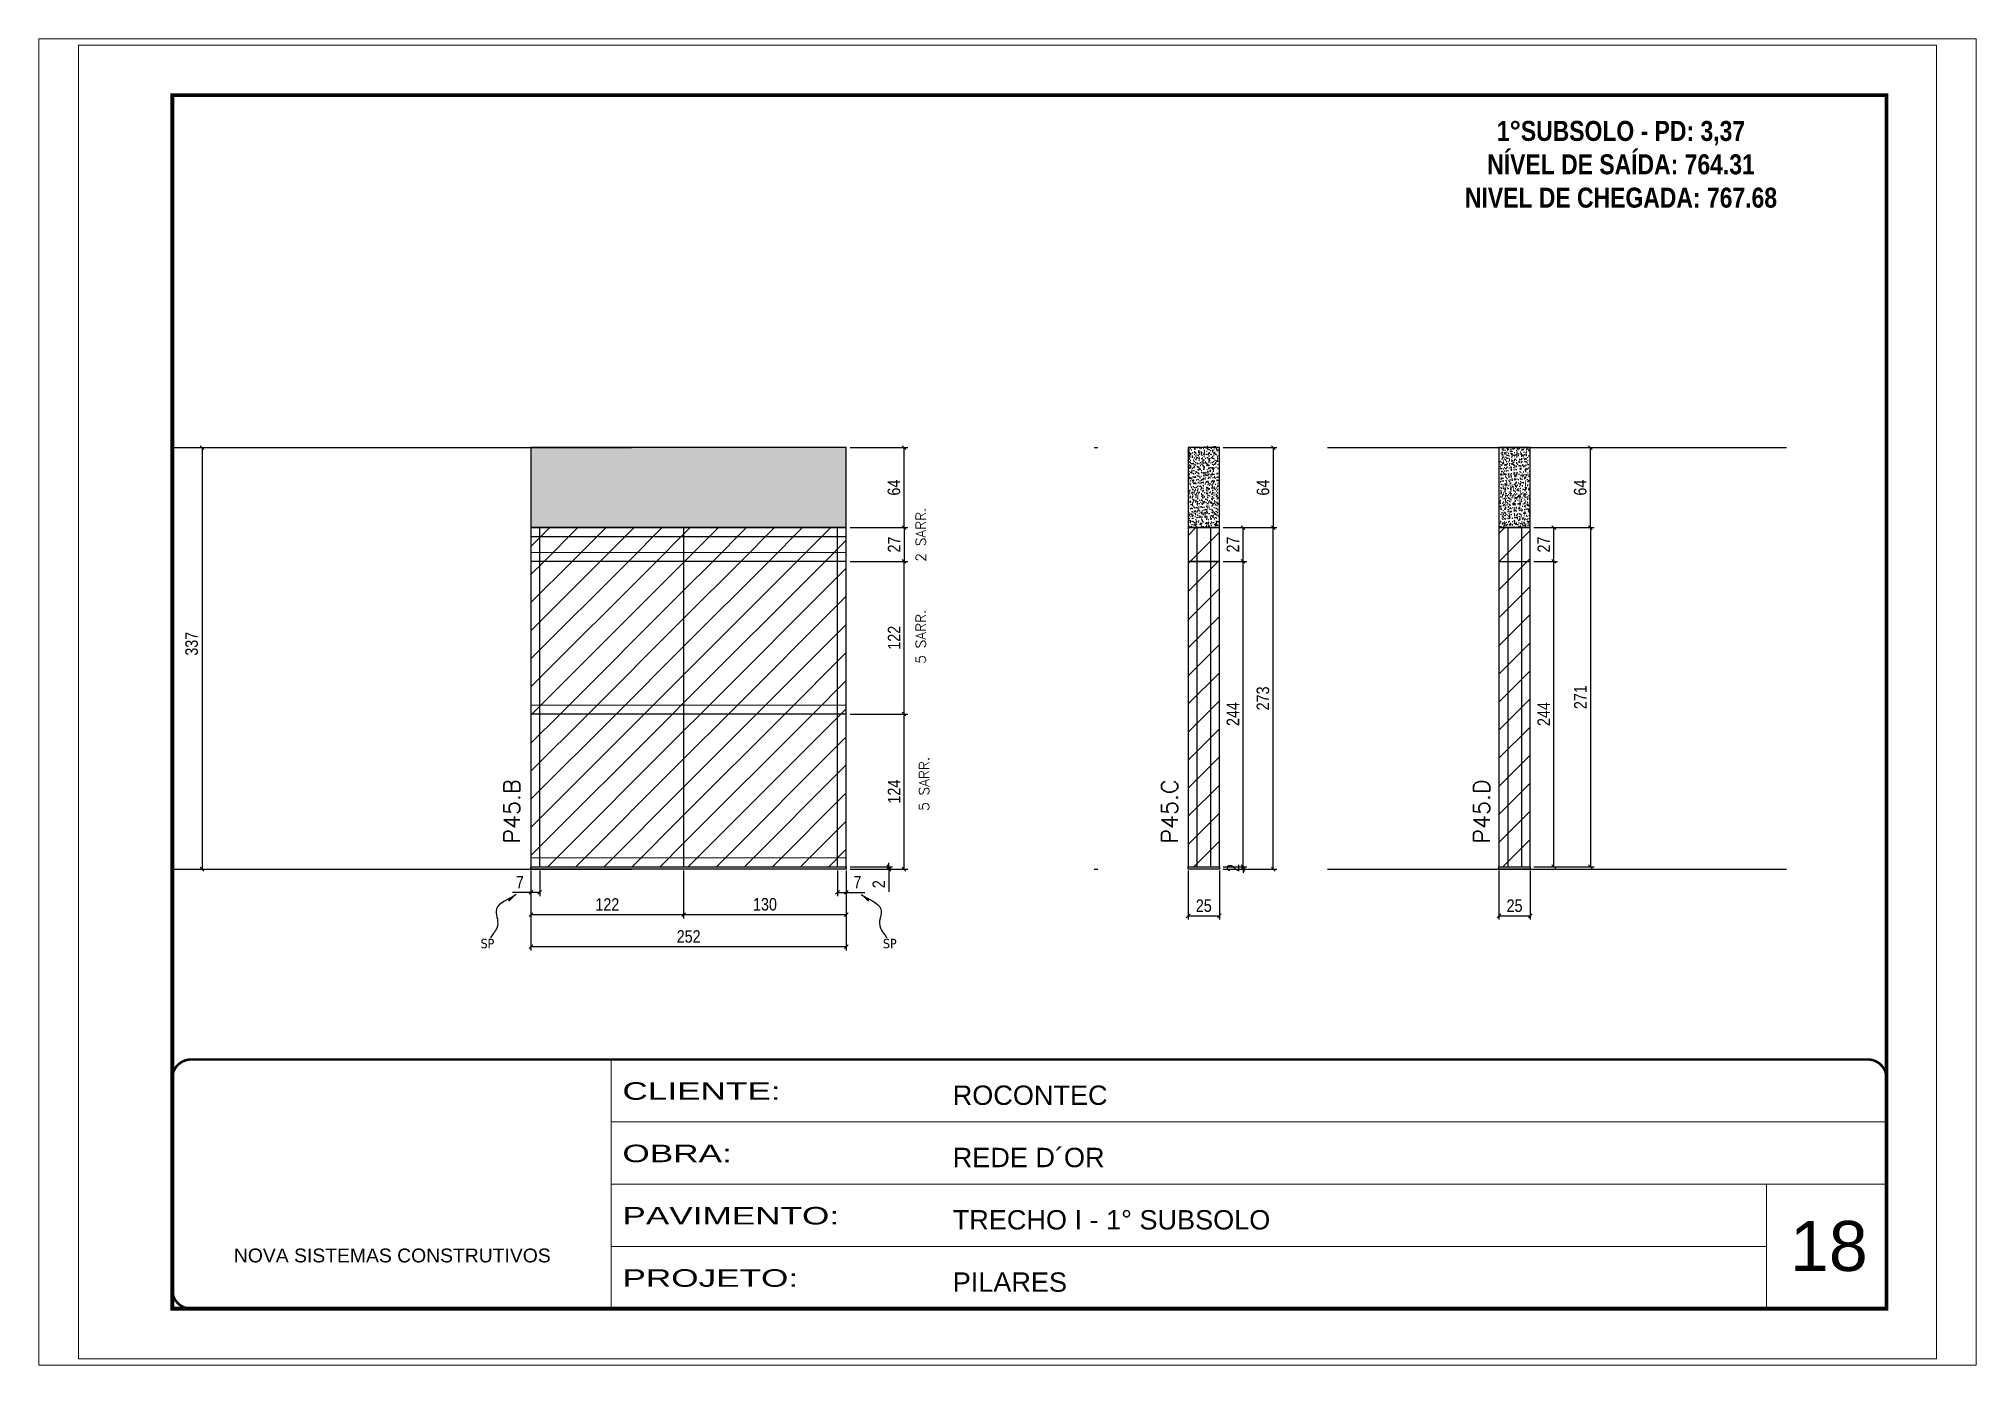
# Paper-space layout '01 (18)' of a CAD drawing. Extents: x -15 to 271, y 0 to 195.
# The model-space entities are those that its viewports show. They can reach past a viewport. Long polylines and large blocks are cut down to what shows.
import ezdxf

# ---------------------------------------------------------------- set-up
doc = ezdxf.new("R2010")
doc.units = 0
for name, pattern in [('CONTINUO', [0]), ('DASHED', [0.75, 0.5, -0.25]), ('DIVIDE2', [0.625, 0.25, -0.125, 0, -0.125, 0, -0.125]), ('HIDDEN', [0.375, 0.25, -0.125])]:
    doc.linetypes.add(name, pattern=pattern)
for name, color, linetype, lineweight in [('CARIMBO', 255, 'Continuous', 9), ('Folhas', 255, 'Continuous', 9), ('Hachura', 251, 'Continuous', 9), ('Sarr 2.2x7', 40, 'Continuous', 9), ('SARRAFO DE PRESSAO', 251, 'DASHED', 9), ('Texto Seção', 7, 'Continuous', 15)]:
    doc.layers.add(name, color=color, linetype=linetype, lineweight=lineweight)
for name, color, linetype in [('COTA', 241, 'Continuous'), ('cotas', 4, 'Continuous'), ('NOMENCLATURA', 7, 'Continuous'), ('Nível', 160, 'Continuous'), ('Painéis', 200, 'Continuous'), ('SARR_2.2x7', 40, 'Continuous'), ('Sarrafo de Pressão', 42, 'HIDDEN'), ('texto', 7, 'Continuous')]:
    doc.layers.add(name, color=color, linetype=linetype)
doc.styles.add('ARIAL', font='arial.ttf')
doc.styles.add('COTA TECNICA', font='techl___.ttf', dxfattribs={"height": 10})
doc.styles.add('COTA TECNICA-50', font='techl___.ttf', dxfattribs={"height": 10})
doc.styles.add('REGUA-120', font='ROMANS.shx', dxfattribs={"height": 15})
doc.styles.add('ROMANC', font='techb___.ttf', dxfattribs={"height": 2.5})
doc.styles.add('ROMANS', font='romans.shx')
doc.styles.get("Standard").update_dxf_attribs({"font": 'arial.ttf'})
doc.styles.add('Tecnologia', font='')
doc.styles.get('Tecnologia').set_extended_font_data('Forgotten Futurist')
doc.dimstyles.new('COTA PAINEL-50', dxfattribs={"dimtxt": 10, "dimasz": 3, "dimexe": 3, "dimexo": 3, "dimgap": 3, "dimtad": 1, "dimdec": 1, "dimzin": 12, "dimdsep": 46, "dimtxsty": 'COTA TECNICA-50', "dimblk1": 'OBLIQUE', "dimblk2": 'OBLIQUE', "dimsah": 1, "dimcen": 0.9, "dimclrd": 4, "dimclre": 4, "dimclrt": 240, "dimadec": 1, "dimazin": 3, "dimtfac": 1, "dimtdec": 1, "dimtmove": 0, "dimatfit": 3, "dimfxl": 1, "dimtolj": 1, "dimtzin": 12, "dimarcsym": 0})
doc.dimstyles.new('PAINEL', dxfattribs={"dimtxt": 10, "dimasz": 3, "dimexe": 3, "dimexo": 3, "dimgap": 3, "dimtad": 1, "dimdec": 1, "dimzin": 12, "dimdsep": 46, "dimtxsty": 'COTA TECNICA', "dimblk1": 'OBLIQUE', "dimblk2": 'OBLIQUE', "dimsah": 1, "dimcen": 0.9, "dimclrd": 4, "dimclre": 4, "dimclrt": 240, "dimadec": 1, "dimazin": 3, "dimtfac": 1, "dimtdec": 1, "dimtmove": 0, "dimatfit": 3, "dimfxl": 1, "dimtolj": 1, "dimtzin": 12, "dimarcsym": 0})
doc.dimstyles.get("Standard").update_dxf_attribs({"dimtxt": 0.18, "dimasz": 0.18, "dimexe": 0.18, "dimexo": 0.0625, "dimgap": 0.09, "dimtad": 0, "dimtih": 1, "dimtoh": 1, "dimdec": 4, "dimzin": 0, "dimdsep": 46, "dimtxsty": 'Standard', "dimcen": 0.09, "dimadec": 0, "dimazin": 0, "dimtfac": 1, "dimtdec": 4, "dimtofl": 0, "dimtmove": 0, "dimatfit": 3, "dimfxl": 1, "dimtolj": 1, "dimtzin": 0, "dimarcsym": 0})
pattern_1 = [(45, (-126071.967, -22713.47), (-11.2253202, 11.2253202), [])]

psp = doc.layouts.new('01 (18)')

msp = doc.modelspace()

# ---------------------------------------------------------------- texts
at = {"layer": 'CARIMBO', "style": 'ARIAL'}
msp.add_text('18', height=40, dxfattribs=at).set_placement((5915.39, 6952.58))
at = {"layer": 'NOMENCLATURA', "color": 2, "insert": (5780.36, 7898.5), "char_height": 16, "attachment_point": 2, "style": 'ROMANC'}
msp.add_mtext_dynamic_manual_height_columns('\\P1°SUBSOLO - PD: 3,37\\PNÍVEL DE SAÍDA: 764.31\\PNIVEL DE CHEGADA: 767.68', width=300.2766, gutter_width=1, heights=[0], dxfattribs=at)
at = {"layer": 'texto', "color": 0, "char_height": 7.5, "attachment_point": 5}
for insert in [(4874.42, 7214.23), (5195.98, 7214.23)]:
    msp.add_mtext('{\\fTahoma|b0|i0|c0|p34;\\C4;SP}', dxfattribs=dict(at, insert=insert))
at = {"layer": 'Texto Seção', "linetype": 'Continuous', "style": 'ROMANS'}
for s, p in [('2 SARR.', (5224.64, 7519.51)), ('5 SARR.', (5224.64, 7437.94)), ('5 SARR.', (5227.35, 7320.34))]:
    msp.add_text(s, height=8, rotation=90, dxfattribs=at).set_placement(p)
at = {"layer": 'Texto Seção', "char_height": 13, "width": 285.3299, "attachment_point": 7, "rotation": 90, "style": 'REGUA-120'}
for s, insert in [('P45.B', (4900.4, 7294.18)), ('P45.C', (5426.04, 7294.18)), ('P45.D', (5675.48, 7294.18))]:
    msp.add_mtext(s, dxfattribs=dict(at, insert=insert))

# ---------------------------------------------------------------- blocks, each defined once
blk = doc.blocks.new('9999999999')
at = {"color": 30, "linetype": 'CONTINUO'}
for p, q in [((98564.6, 34230.2), (98564.6, 34429.4)), ((98564.6, 34379.6), (99584, 34379.6)), ((98564.6, 34329.8), (99488, 34329.8)), ((99584, 34329.8), (99488, 34329.8)), ((99488, 34329.8), (99488, 34230.2)), ((98564.6, 34280), (99488, 34280))]:
    blk.add_line(p, q, dxfattribs=at)
at = {"color": 30, "linetype": 'CONTINUO', "const_width": 2}
blk.add_lwpolyline([(99584, 34230.2), (99584, 34414.4, 0.414214), (99569, 34429.4), (98229, 34429.4, 0.414214), (98214, 34414.4), (98214, 34245.2, 0.414214), (98229, 34230.2), (99584, 34230.2)], format="xyb", dxfattribs=at)
at = {"layer": 'Folhas'}
blk.add_lwpolyline([(98139, 34190.2), (99624, 34190.2), (99624, 35240.2), (98139, 35240.2)], close=True, dxfattribs=at)
at = {"layer": 'Folhas', "color": 30, "const_width": 3}
blk.add_lwpolyline([(98214, 34230.2), (99584, 34230.2), (99584, 35200.2), (98214, 35200.2)], close=True, dxfattribs=at)
at = {"color": 7, "linetype": 'Continuous', "ltscale": 5, "style": 'ARIAL'}
for s, height, p in [('ROCONTEC', 15.48, (98837.7, 34393.1)), ('REDE D´OR', 15.48, (98837.7, 34343.3)), ('TRECHO I - 1° SUBSOLO', 15.483, (98837.7, 34293.5)), ('NOVA SISTEMAS CONSTRUTIVOS', 11.059, (98263.2, 34267.2)), ('PILARES', 15.48, (98837.7, 34243.7))]:
    blk.add_text(s, height=height, dxfattribs=at).set_placement(p)
at = {"layer": 'Folhas', "color": 7, "style": 'Tecnologia', "width": 1.5}
for s, p in [('CLIENTE:', (98573.7, 34397.2)), ('OBRA:', (98573.7, 34347.3)), ('PAVIMENTO:', (98573.7, 34297.5)), ('PROJETO:', (98573.7, 34247.7))]:
    blk.add_text(s, height=14, dxfattribs=at).set_placement(p)
blk = doc.blocks.new('_Oblique')
at = {"color": 0, "linetype": 'ByBlock', "lineweight": -2}
blk.add_line((-0.5, -0.5), (0.5, 0.5), dxfattribs=at)
blk = doc.blocks.new('*D1898')
at = {"layer": 'COTA', "color": 4, "lineweight": -2, "transparency": 16777216}
for p, q in [((4909.2, 7272.7), (4909.2, 7208.8)), ((5161.2, 7272.7), (5161.2, 7208.8)), ((4909.2, 7211.8), (5161.2, 7211.8))]:
    blk.add_line(p, q, dxfattribs=at)
at = {"layer": 'Defpoints', "color": 0, "transparency": 16777216}
for p in [(4909.2, 7275.7), (5161.2, 7275.7), (5161.2, 7211.8)]:
    blk.add_point(p, dxfattribs=at)
at = {"layer": 'COTA', "color": 4, "lineweight": -2, "transparency": 16777216, "xscale": 3, "yscale": 3, "zscale": 3, "rotation": 180}
blk.add_blockref('_Oblique', (4909.2, 7211.8), dxfattribs=at)
at = {"layer": 'COTA', "color": 4, "lineweight": -2, "transparency": 16777216, "xscale": 3, "yscale": 3, "zscale": 3}
blk.add_blockref('_Oblique', (5161.2, 7211.8), dxfattribs=at)
at = {"layer": 'COTA', "color": 240, "transparency": 16777216, "insert": (5035.2, 7219.9), "char_height": 10, "attachment_point": 5, "style": 'COTA TECNICA'}
blk.add_mtext('\\A1;252', dxfattribs=at)
blk = doc.blocks.new('*D1899')
at = {"layer": 'COTA', "color": 4, "lineweight": -2, "transparency": 16777216}
for p, q in [((5164.2, 7610.7), (5210.4, 7610.7)), ((5207.4, 7546.7), (5207.4, 7610.7)), ((5164.2, 7546.7), (5210.4, 7546.7))]:
    blk.add_line(p, q, dxfattribs=at)
at = {"layer": 'Defpoints', "color": 0, "transparency": 16777216}
for p in [(5161.2, 7610.7), (5207.4, 7610.7), (5161.2, 7546.7)]:
    blk.add_point(p, dxfattribs=at)
at = {"layer": 'COTA', "color": 4, "lineweight": -2, "transparency": 16777216, "xscale": 3, "yscale": 3, "zscale": 3}
for p, rotation in [((5207.4, 7610.7), 90), ((5207.4, 7546.7), 270)]:
    blk.add_blockref('_Oblique', p, dxfattribs=dict(at, rotation=rotation))
at = {"layer": 'COTA', "color": 240, "transparency": 16777216, "insert": (5199.3, 7578.7), "char_height": 10, "attachment_point": 5, "rotation": 90, "style": 'COTA TECNICA'}
blk.add_mtext('\\A1;64', dxfattribs=at)
blk = doc.blocks.new('*D1900')
at = {"layer": 'COTA', "color": 4, "lineweight": -2, "transparency": 16777216}
for p, q in [((5434.4, 7272.7), (5434.4, 7233.4)), ((5459.4, 7272.7), (5459.4, 7233.4)), ((5434.4, 7236.4), (5459.4, 7236.4))]:
    blk.add_line(p, q, dxfattribs=at)
at = {"layer": 'Defpoints', "color": 0, "transparency": 16777216}
for p in [(5434.4, 7275.7), (5459.4, 7275.7), (5459.4, 7236.4)]:
    blk.add_point(p, dxfattribs=at)
at = {"layer": 'COTA', "color": 4, "lineweight": -2, "transparency": 16777216, "xscale": 3, "yscale": 3, "zscale": 3, "rotation": 180}
blk.add_blockref('_Oblique', (5434.4, 7236.4), dxfattribs=at)
at = {"layer": 'COTA', "color": 4, "lineweight": -2, "transparency": 16777216, "xscale": 3, "yscale": 3, "zscale": 3}
blk.add_blockref('_Oblique', (5459.4, 7236.4), dxfattribs=at)
at = {"layer": 'COTA', "color": 240, "transparency": 16777216, "insert": (5446.9, 7244.5), "char_height": 10, "attachment_point": 5, "style": 'COTA TECNICA'}
blk.add_mtext('\\A1;25', dxfattribs=at)
blk = doc.blocks.new('*D1901')
at = {"layer": 'COTA', "color": 4, "lineweight": -2, "transparency": 16777216}
for p, q in [((5682.8, 7272.7), (5682.8, 7233.4)), ((5707.8, 7272.7), (5707.8, 7233.4)), ((5682.8, 7236.4), (5707.8, 7236.4))]:
    blk.add_line(p, q, dxfattribs=at)
at = {"layer": 'Defpoints', "color": 0, "transparency": 16777216}
for p in [(5682.8, 7275.7), (5707.8, 7275.7), (5707.8, 7236.4)]:
    blk.add_point(p, dxfattribs=at)
at = {"layer": 'COTA', "color": 4, "lineweight": -2, "transparency": 16777216, "xscale": 3, "yscale": 3, "zscale": 3, "rotation": 180}
blk.add_blockref('_Oblique', (5682.8, 7236.4), dxfattribs=at)
at = {"layer": 'COTA', "color": 4, "lineweight": -2, "transparency": 16777216, "xscale": 3, "yscale": 3, "zscale": 3}
blk.add_blockref('_Oblique', (5707.8, 7236.4), dxfattribs=at)
at = {"layer": 'COTA', "color": 240, "transparency": 16777216, "insert": (5695.3, 7244.5), "char_height": 10, "attachment_point": 5, "style": 'COTA TECNICA'}
blk.add_mtext('\\A1;25', dxfattribs=at)
blk = doc.blocks.new('*D1902')
at = {"layer": 'COTA', "color": 4, "lineweight": -2, "transparency": 16777216}
for p, q in [((5710.8, 7546.7), (5758.9, 7546.7)), ((5755.9, 7546.7), (5755.9, 7275.7)), ((5710.8, 7275.7), (5758.9, 7275.7))]:
    blk.add_line(p, q, dxfattribs=at)
at = {"layer": 'Defpoints', "color": 0, "transparency": 16777216}
for p in [(5707.8, 7546.7), (5707.8, 7275.7), (5755.9, 7275.7)]:
    blk.add_point(p, dxfattribs=at)
at = {"layer": 'COTA', "color": 4, "lineweight": -2, "transparency": 16777216, "xscale": 3, "yscale": 3, "zscale": 3}
for p, rotation in [((5755.9, 7546.7), 90), ((5755.9, 7275.7), 270)]:
    blk.add_blockref('_Oblique', p, dxfattribs=dict(at, rotation=rotation))
at = {"layer": 'COTA', "color": 240, "transparency": 16777216, "insert": (5747.9, 7411.2), "char_height": 10, "attachment_point": 5, "rotation": 90, "style": 'COTA TECNICA'}
blk.add_mtext('\\A1;271', dxfattribs=at)
blk = doc.blocks.new('*D1903')
at = {"layer": 'COTA', "color": 4, "lineweight": -2, "transparency": 16777216}
for p, q in [((5710.8, 7610.7), (5758.9, 7610.7)), ((5755.9, 7546.7), (5755.9, 7610.7)), ((5710.8, 7546.7), (5758.9, 7546.7))]:
    blk.add_line(p, q, dxfattribs=at)
at = {"layer": 'Defpoints', "color": 0, "transparency": 16777216}
for p in [(5707.8, 7610.7), (5755.9, 7610.7), (5707.8, 7546.7)]:
    blk.add_point(p, dxfattribs=at)
at = {"layer": 'COTA', "color": 4, "lineweight": -2, "transparency": 16777216, "xscale": 3, "yscale": 3, "zscale": 3}
for p, rotation in [((5755.9, 7610.7), 90), ((5755.9, 7546.7), 270)]:
    blk.add_blockref('_Oblique', p, dxfattribs=dict(at, rotation=rotation))
at = {"layer": 'COTA', "color": 240, "transparency": 16777216, "insert": (5747.8, 7578.7), "char_height": 10, "attachment_point": 5, "rotation": 90, "style": 'COTA TECNICA'}
blk.add_mtext('\\A1;64', dxfattribs=at)
blk = doc.blocks.new('*D1904')
at = {"layer": 'COTA', "color": 4, "lineweight": -2, "transparency": 16777216}
for p, q in [((4909.2, 7270.7), (4909.2, 7252.2)), ((4916.2, 7272.7), (4916.2, 7252.2)), ((4909.2, 7255.2), (4894.5, 7255.2)), ((4916.2, 7255.2), (4909.2, 7255.2))]:
    blk.add_line(p, q, dxfattribs=at)
at = {"layer": 'Defpoints', "color": 0, "transparency": 16777216}
for p in [(4909.2, 7273.7), (4916.2, 7275.7), (4909.2, 7255.2)]:
    blk.add_point(p, dxfattribs=at)
at = {"layer": 'COTA', "color": 4, "lineweight": -2, "transparency": 16777216, "xscale": 3, "yscale": 3, "zscale": 3, "rotation": 180}
blk.add_blockref('_Oblique', (4909.2, 7255.2), dxfattribs=at)
at = {"layer": 'COTA', "color": 4, "lineweight": -2, "transparency": 16777216, "xscale": 3, "yscale": 3, "zscale": 3}
blk.add_blockref('_Oblique', (4916.2, 7255.2), dxfattribs=at)
at = {"layer": 'COTA', "color": 240, "transparency": 16777216, "insert": (4900.3, 7263.3), "char_height": 10, "attachment_point": 5, "style": 'COTA TECNICA-50'}
blk.add_mtext('\\A1;7', dxfattribs=at)
blk = doc.blocks.new('*D1905')
at = {"layer": 'COTA', "color": 4, "lineweight": -2, "transparency": 16777216}
for p, q in [((5154.2, 7272.7), (5154.2, 7252.2)), ((5161.2, 7270.7), (5161.2, 7252.2)), ((5154.2, 7255.2), (5161.2, 7255.2)), ((5161.2, 7255.2), (5175.9, 7255.2))]:
    blk.add_line(p, q, dxfattribs=at)
at = {"layer": 'Defpoints', "color": 0, "transparency": 16777216}
for p in [(5154.2, 7275.7), (5161.2, 7273.7), (5161.2, 7255.2)]:
    blk.add_point(p, dxfattribs=at)
at = {"layer": 'COTA', "color": 4, "lineweight": -2, "transparency": 16777216, "xscale": 3, "yscale": 3, "zscale": 3, "rotation": 180}
blk.add_blockref('_Oblique', (5154.2, 7255.2), dxfattribs=at)
at = {"layer": 'COTA', "color": 4, "lineweight": -2, "transparency": 16777216, "xscale": 3, "yscale": 3, "zscale": 3}
blk.add_blockref('_Oblique', (5161.2, 7255.2), dxfattribs=at)
at = {"layer": 'COTA', "color": 240, "transparency": 16777216, "insert": (5170.1, 7263.3), "char_height": 10, "attachment_point": 5, "style": 'COTA TECNICA-50'}
blk.add_mtext('\\A1;7', dxfattribs=at)
blk = doc.blocks.new('*D1906')
at = {"layer": 'COTA', "color": 4, "lineweight": -2, "transparency": 16777216}
for p, q in [((5164.2, 7397.7), (5210.4, 7397.7)), ((5207.4, 7273.7), (5207.4, 7397.7)), ((5164.2, 7273.7), (5210.4, 7273.7))]:
    blk.add_line(p, q, dxfattribs=at)
at = {"layer": 'Defpoints', "color": 0, "transparency": 16777216}
for p in [(5161.2, 7397.7), (5207.4, 7397.7), (5161.2, 7273.7)]:
    blk.add_point(p, dxfattribs=at)
at = {"layer": 'COTA', "color": 4, "lineweight": -2, "transparency": 16777216, "xscale": 3, "yscale": 3, "zscale": 3}
for p, rotation in [((5207.4, 7397.7), 90), ((5207.4, 7273.7), 270)]:
    blk.add_blockref('_Oblique', p, dxfattribs=dict(at, rotation=rotation))
at = {"layer": 'COTA', "color": 240, "transparency": 16777216, "insert": (5199.4, 7335.7), "char_height": 10, "attachment_point": 5, "rotation": 90, "style": 'COTA TECNICA-50'}
blk.add_mtext('\\A1;124', dxfattribs=at)
blk = doc.blocks.new('*D1907')
at = {"layer": 'COTA', "color": 4, "lineweight": -2, "transparency": 16777216}
for p, q in [((5195.2, 7275.7), (5195.2, 7278.7)), ((5164.2, 7275.7), (5198.2, 7275.7)), ((5164.2, 7273.7), (5198.2, 7273.7)), ((5195.2, 7275.7), (5195.2, 7273.7)), ((5195.2, 7273.7), (5195.2, 7255.6))]:
    blk.add_line(p, q, dxfattribs=at)
at = {"layer": 'Defpoints', "color": 0, "transparency": 16777216}
for p in [(5161.2, 7275.7), (5161.2, 7273.7), (5195.2, 7273.7)]:
    blk.add_point(p, dxfattribs=at)
at = {"layer": 'COTA', "color": 4, "lineweight": -2, "transparency": 16777216, "xscale": 3, "yscale": 3, "zscale": 3}
for p, rotation in [((5195.2, 7275.7), 270), ((5195.2, 7273.7), 90)]:
    blk.add_blockref('_Oblique', p, dxfattribs=dict(at, rotation=rotation))
at = {"layer": 'COTA', "color": 240, "transparency": 16777216, "insert": (5187.2, 7261.7), "char_height": 10, "attachment_point": 5, "rotation": 90, "style": 'COTA TECNICA-50'}
blk.add_mtext('\\A1;2', dxfattribs=at)
blk = doc.blocks.new('*D1908')
at = {"layer": 'COTA', "color": 4, "linetype": 'ByBlock', "lineweight": -2, "transparency": 16777216}
for p, q in [((5164.2, 7546.7), (5210.4, 7546.7)), ((5207.4, 7546.7), (5207.4, 7519.7)), ((5164.2, 7519.7), (5210.4, 7519.7))]:
    blk.add_line(p, q, dxfattribs=at)
at = {"layer": 'Defpoints', "color": 0, "linetype": 'ByBlock', "transparency": 16777216}
for p in [(5161.2, 7546.7), (5161.2, 7519.7), (5207.4, 7519.7)]:
    blk.add_point(p, dxfattribs=at)
at = {"layer": 'COTA', "color": 4, "linetype": 'ByBlock', "lineweight": -2, "transparency": 16777216, "xscale": 3, "yscale": 3, "zscale": 3}
for p, rotation in [((5207.4, 7546.7), 90), ((5207.4, 7519.7), 270)]:
    blk.add_blockref('_Oblique', p, dxfattribs=dict(at, rotation=rotation))
at = {"layer": 'COTA', "color": 240, "linetype": 'ByBlock', "transparency": 16777216, "insert": (5199.4, 7533.2), "char_height": 10, "attachment_point": 5, "rotation": 90, "style": 'COTA TECNICA'}
blk.add_mtext('\\A1;27', dxfattribs=at)
blk = doc.blocks.new('*D2274')
at = {"layer": 'COTA', "color": 4, "linetype": 'ByBlock', "lineweight": -2, "transparency": 16777216}
for p, q in [((5164.2, 7519.7), (5210.4, 7519.7)), ((5207.4, 7397.7), (5207.4, 7519.7)), ((5164.2, 7397.7), (5210.4, 7397.7))]:
    blk.add_line(p, q, dxfattribs=at)
at = {"layer": 'Defpoints', "color": 0, "linetype": 'ByBlock', "transparency": 16777216}
for p in [(5161.2, 7519.7), (5207.4, 7519.7), (5161.2, 7397.7)]:
    blk.add_point(p, dxfattribs=at)
at = {"layer": 'COTA', "color": 4, "linetype": 'ByBlock', "lineweight": -2, "transparency": 16777216, "xscale": 3, "yscale": 3, "zscale": 3}
for p, rotation in [((5207.4, 7519.7), 90), ((5207.4, 7397.7), 270)]:
    blk.add_blockref('_Oblique', p, dxfattribs=dict(at, rotation=rotation))
at = {"layer": 'COTA', "color": 240, "linetype": 'ByBlock', "transparency": 16777216, "insert": (5199.4, 7458.7), "char_height": 10, "attachment_point": 5, "rotation": 90, "style": 'COTA TECNICA'}
blk.add_mtext('\\A1;122', dxfattribs=at)
blk = doc.blocks.new('*D1909')
at = {"layer": 'COTA', "color": 4, "lineweight": -2, "transparency": 16777216}
for p, q in [((5462.4, 7546.7), (5505.4, 7546.7)), ((5502.4, 7273.7), (5502.4, 7546.7)), ((5462.4, 7273.7), (5505.4, 7273.7))]:
    blk.add_line(p, q, dxfattribs=at)
at = {"layer": 'Defpoints', "color": 0, "transparency": 16777216}
for p in [(5459.4, 7546.7), (5502.4, 7546.7), (5459.4, 7273.7)]:
    blk.add_point(p, dxfattribs=at)
at = {"layer": 'COTA', "color": 4, "lineweight": -2, "transparency": 16777216, "xscale": 3, "yscale": 3, "zscale": 3}
for p, rotation in [((5502.4, 7546.7), 90), ((5502.4, 7273.7), 270)]:
    blk.add_blockref('_Oblique', p, dxfattribs=dict(at, rotation=rotation))
at = {"layer": 'COTA', "color": 240, "transparency": 16777216, "insert": (5494.2, 7410.2), "char_height": 10, "attachment_point": 5, "rotation": 90, "style": 'COTA TECNICA'}
blk.add_mtext('\\A1;273', dxfattribs=at)
blk = doc.blocks.new('*D1910')
at = {"layer": 'COTA', "color": 4, "lineweight": -2, "transparency": 16777216}
for p, q in [((5478.3, 7275.7), (5478.3, 7278.7)), ((5462.4, 7275.7), (5481.3, 7275.7)), ((5462.4, 7273.7), (5481.3, 7273.7)), ((5478.3, 7273.7), (5478.3, 7275.7)), ((5478.3, 7273.7), (5478.3, 7270.7))]:
    blk.add_line(p, q, dxfattribs=at)
at = {"layer": 'Defpoints', "color": 0, "transparency": 16777216}
for p in [(5459.4, 7275.7), (5459.4, 7273.7), (5478.3, 7275.7)]:
    blk.add_point(p, dxfattribs=at)
at = {"layer": 'COTA', "color": 4, "lineweight": -2, "transparency": 16777216, "xscale": 3, "yscale": 3, "zscale": 3}
for p, rotation in [((5478.3, 7275.7), 270), ((5478.3, 7273.7), 90)]:
    blk.add_blockref('_Oblique', p, dxfattribs=dict(at, rotation=rotation))
at = {"layer": 'COTA', "color": 240, "transparency": 16777216, "insert": (5470.3, 7274.7), "char_height": 10, "attachment_point": 5, "rotation": 90, "style": 'COTA TECNICA-50'}
blk.add_mtext('\\A1;2', dxfattribs=at)
blk = doc.blocks.new('*D2275')
at = {"layer": 'COTA', "color": 4, "linetype": 'ByBlock', "lineweight": -2, "transparency": 16777216}
for p, q in [((5462.4, 7610.7), (5505.4, 7610.7)), ((5502.4, 7610.7), (5502.4, 7546.7)), ((5462.4, 7546.7), (5505.4, 7546.7))]:
    blk.add_line(p, q, dxfattribs=at)
at = {"layer": 'Defpoints', "color": 0, "linetype": 'ByBlock', "transparency": 16777216}
for p in [(5459.4, 7610.7), (5459.4, 7546.7), (5502.4, 7546.7)]:
    blk.add_point(p, dxfattribs=at)
at = {"layer": 'COTA', "color": 4, "linetype": 'ByBlock', "lineweight": -2, "transparency": 16777216, "xscale": 3, "yscale": 3, "zscale": 3}
for p, rotation in [((5502.4, 7610.7), 90), ((5502.4, 7546.7), 270)]:
    blk.add_blockref('_Oblique', p, dxfattribs=dict(at, rotation=rotation))
at = {"layer": 'COTA', "color": 240, "linetype": 'ByBlock', "transparency": 16777216, "insert": (5494.3, 7578.7), "char_height": 10, "attachment_point": 5, "rotation": 90, "style": 'COTA TECNICA'}
blk.add_mtext('\\A1;64', dxfattribs=at)
blk = doc.blocks.new('*D2276')
at = {"layer": 'COTA', "color": 4, "linetype": 'ByBlock', "lineweight": -2, "transparency": 16777216}
for p, q in [((5462.4, 7519.7), (5481.3, 7519.7)), ((5478.3, 7275.7), (5478.3, 7519.7)), ((5462.4, 7275.7), (5481.3, 7275.7))]:
    blk.add_line(p, q, dxfattribs=at)
at = {"layer": 'Defpoints', "color": 0, "linetype": 'ByBlock', "transparency": 16777216}
for p in [(5459.4, 7519.7), (5478.3, 7519.7), (5459.4, 7275.7)]:
    blk.add_point(p, dxfattribs=at)
at = {"layer": 'COTA', "color": 4, "linetype": 'ByBlock', "lineweight": -2, "transparency": 16777216, "xscale": 3, "yscale": 3, "zscale": 3}
for p, rotation in [((5478.3, 7519.7), 90), ((5478.3, 7275.7), 270)]:
    blk.add_blockref('_Oblique', p, dxfattribs=dict(at, rotation=rotation))
at = {"layer": 'COTA', "color": 240, "linetype": 'ByBlock', "transparency": 16777216, "insert": (5470.2, 7397.7), "char_height": 10, "attachment_point": 5, "rotation": 90, "style": 'COTA TECNICA'}
blk.add_mtext('\\A1;244', dxfattribs=at)
blk = doc.blocks.new('*D2277')
at = {"layer": 'COTA', "color": 4, "linetype": 'ByBlock', "lineweight": -2, "transparency": 16777216}
for p, q in [((5462.4, 7546.7), (5481.3, 7546.7)), ((5478.3, 7519.7), (5478.3, 7546.7)), ((5462.4, 7519.7), (5481.3, 7519.7))]:
    blk.add_line(p, q, dxfattribs=at)
at = {"layer": 'Defpoints', "color": 0, "linetype": 'ByBlock', "transparency": 16777216}
for p in [(5459.4, 7546.7), (5478.3, 7546.7), (5459.4, 7519.7)]:
    blk.add_point(p, dxfattribs=at)
at = {"layer": 'COTA', "color": 4, "linetype": 'ByBlock', "lineweight": -2, "transparency": 16777216, "xscale": 3, "yscale": 3, "zscale": 3}
for p, rotation in [((5478.3, 7546.7), 90), ((5478.3, 7519.7), 270)]:
    blk.add_blockref('_Oblique', p, dxfattribs=dict(at, rotation=rotation))
at = {"layer": 'COTA', "color": 240, "linetype": 'ByBlock', "transparency": 16777216, "insert": (5470.2, 7533.2), "char_height": 10, "attachment_point": 5, "rotation": 90, "style": 'COTA TECNICA'}
blk.add_mtext('\\A1;27', dxfattribs=at)
blk = doc.blocks.new('*D2281')
at = {"layer": 'COTA', "color": 4, "linetype": 'ByBlock', "lineweight": -2, "transparency": 16777216}
for p, q in [((4909.2, 7272.7), (4909.2, 7234.4)), ((5031.2, 7272.7), (5031.2, 7234.4)), ((4909.2, 7237.4), (5031.2, 7237.4))]:
    blk.add_line(p, q, dxfattribs=at)
at = {"layer": 'Defpoints', "color": 0, "linetype": 'ByBlock', "transparency": 16777216}
for p in [(4909.2, 7275.7), (5031.2, 7275.7), (5031.2, 7237.4)]:
    blk.add_point(p, dxfattribs=at)
at = {"layer": 'COTA', "color": 4, "linetype": 'ByBlock', "lineweight": -2, "transparency": 16777216, "xscale": 3, "yscale": 3, "zscale": 3, "rotation": 180}
blk.add_blockref('_Oblique', (4909.2, 7237.4), dxfattribs=at)
at = {"layer": 'COTA', "color": 4, "linetype": 'ByBlock', "lineweight": -2, "transparency": 16777216, "xscale": 3, "yscale": 3, "zscale": 3}
blk.add_blockref('_Oblique', (5031.2, 7237.4), dxfattribs=at)
at = {"layer": 'COTA', "color": 240, "linetype": 'ByBlock', "transparency": 16777216, "insert": (4970.2, 7245.5), "char_height": 10, "attachment_point": 5, "style": 'COTA TECNICA'}
blk.add_mtext('\\A1;122', dxfattribs=at)
blk = doc.blocks.new('*D2282')
at = {"layer": 'COTA', "color": 4, "linetype": 'ByBlock', "lineweight": -2, "transparency": 16777216}
for p, q in [((5031.2, 7272.7), (5031.2, 7234.4)), ((5161.2, 7270.7), (5161.2, 7234.4)), ((5031.2, 7237.4), (5161.2, 7237.4))]:
    blk.add_line(p, q, dxfattribs=at)
at = {"layer": 'Defpoints', "color": 0, "linetype": 'ByBlock', "transparency": 16777216}
for p in [(5031.2, 7275.7), (5161.2, 7273.7), (5161.2, 7237.4)]:
    blk.add_point(p, dxfattribs=at)
at = {"layer": 'COTA', "color": 4, "linetype": 'ByBlock', "lineweight": -2, "transparency": 16777216, "xscale": 3, "yscale": 3, "zscale": 3, "rotation": 180}
blk.add_blockref('_Oblique', (5031.2, 7237.4), dxfattribs=at)
at = {"layer": 'COTA', "color": 4, "linetype": 'ByBlock', "lineweight": -2, "transparency": 16777216, "xscale": 3, "yscale": 3, "zscale": 3}
blk.add_blockref('_Oblique', (5161.2, 7237.4), dxfattribs=at)
at = {"layer": 'COTA', "color": 240, "linetype": 'ByBlock', "transparency": 16777216, "insert": (5096.2, 7245.6), "char_height": 10, "attachment_point": 5, "style": 'COTA TECNICA'}
blk.add_mtext('\\A1;130', dxfattribs=at)
blk = doc.blocks.new('*D1911')
at = {"layer": 'COTA', "color": 4, "linetype": 'ByBlock', "lineweight": -2, "transparency": 16777216}
for p, q in [((5710.8, 7519.7), (5729.7, 7519.7)), ((5726.7, 7275.7), (5726.7, 7519.7)), ((5710.8, 7275.7), (5729.7, 7275.7))]:
    blk.add_line(p, q, dxfattribs=at)
at = {"layer": 'Defpoints', "color": 0, "linetype": 'ByBlock', "transparency": 16777216}
for p in [(5707.8, 7519.7), (5726.7, 7519.7), (5707.8, 7275.7)]:
    blk.add_point(p, dxfattribs=at)
at = {"layer": 'COTA', "color": 4, "linetype": 'ByBlock', "lineweight": -2, "transparency": 16777216, "xscale": 3, "yscale": 3, "zscale": 3}
for p, rotation in [((5726.7, 7519.7), 90), ((5726.7, 7275.7), 270)]:
    blk.add_blockref('_Oblique', p, dxfattribs=dict(at, rotation=rotation))
at = {"layer": 'COTA', "color": 240, "linetype": 'ByBlock', "transparency": 16777216, "insert": (5718.6, 7397.7), "char_height": 10, "attachment_point": 5, "rotation": 90, "style": 'COTA TECNICA'}
blk.add_mtext('\\A1;244', dxfattribs=at)
blk = doc.blocks.new('*D1912')
at = {"layer": 'COTA', "color": 4, "linetype": 'ByBlock', "lineweight": -2, "transparency": 16777216}
for p, q in [((5710.8, 7546.7), (5729.7, 7546.7)), ((5726.7, 7519.7), (5726.7, 7546.7)), ((5710.8, 7519.7), (5729.7, 7519.7))]:
    blk.add_line(p, q, dxfattribs=at)
at = {"layer": 'Defpoints', "color": 0, "linetype": 'ByBlock', "transparency": 16777216}
for p in [(5707.8, 7546.7), (5726.7, 7546.7), (5707.8, 7519.7)]:
    blk.add_point(p, dxfattribs=at)
at = {"layer": 'COTA', "color": 4, "linetype": 'ByBlock', "lineweight": -2, "transparency": 16777216, "xscale": 3, "yscale": 3, "zscale": 3}
for p, rotation in [((5726.7, 7546.7), 90), ((5726.7, 7519.7), 270)]:
    blk.add_blockref('_Oblique', p, dxfattribs=dict(at, rotation=rotation))
at = {"layer": 'COTA', "color": 240, "linetype": 'ByBlock', "transparency": 16777216, "insert": (5718.6, 7533.2), "char_height": 10, "attachment_point": 5, "rotation": 90, "style": 'COTA TECNICA'}
blk.add_mtext('\\A1;27', dxfattribs=at)
blk = doc.blocks.new('*D1571')
at = {"layer": 'cotas', "color": 4, "linetype": 'ByBlock', "lineweight": -2, "transparency": 16777216}
for p, q in [((4625.5, 7610.7), (4649.3, 7610.7)), ((4646.3, 7610.7), (4646.3, 7273.7)), ((4625.5, 7273.7), (4649.3, 7273.7))]:
    blk.add_line(p, q, dxfattribs=at)
at = {"layer": 'Defpoints', "color": 0, "linetype": 'ByBlock', "transparency": 16777216}
for p in [(4622.5, 7610.7), (4622.5, 7273.7), (4646.3, 7273.7)]:
    blk.add_point(p, dxfattribs=at)
at = {"layer": 'cotas', "color": 4, "linetype": 'ByBlock', "lineweight": -2, "transparency": 16777216, "xscale": 3, "yscale": 3, "zscale": 3}
for p, rotation in [((4646.3, 7610.7), 90), ((4646.3, 7273.7), 270)]:
    blk.add_blockref('_Oblique', p, dxfattribs=dict(at, rotation=rotation))
at = {"layer": 'cotas', "color": 240, "linetype": 'ByBlock', "transparency": 16777216, "insert": (4638, 7453.9), "char_height": 10, "attachment_point": 5, "rotation": 90, "style": 'COTA TECNICA'}
blk.add_mtext('\\A1;337', dxfattribs=at)

# ---------------------------------------------------------------- dimensions: what is measured, and where the dimension line sits
at = {"layer": 'COTA'}
dim = msp.add_linear_dim(base=(5207.44, 7610.72), p1=(5161.2, 7546.72), p2=(5161.2, 7610.72), angle=90, dimstyle='PAINEL', override={"dimarcsym": 2}, dxfattribs=at)
dim.commit()
dim.dimension.update_dxf_attribs({"geometry": '*D1899', "text_midpoint": (5207.44, 7578.72), "dimtype": 160})
at = {"layer": 'COTA', "linetype": 'ByBlock'}
for base, p1, p2, picture, middle in [((5502.45, 7546.72), (5459.37, 7610.72), (5459.37, 7546.72), '*D2275', (5494.35, 7578.72)), ((5207.44, 7519.72), (5161.2, 7397.72), (5161.2, 7519.72), '*D2274', (5199.38, 7458.72)), ((5478.27, 7519.72), (5459.37, 7275.72), (5459.37, 7519.72), '*D2276', (5470.2, 7397.72)), ((5726.72, 7519.72), (5707.81, 7275.72), (5707.81, 7519.72), '*D1911', (5718.65, 7397.72))]:
    dim = msp.add_linear_dim(base=base, p1=p1, p2=p2, angle=90, dimstyle='PAINEL', dxfattribs=at)
    dim.commit()
    dim.dimension.update_dxf_attribs({"geometry": picture, "text_midpoint": middle})
at = {"layer": 'COTA'}
for base, p1, p2, picture, middle in [((5755.94, 7610.72), (5707.81, 7546.72), (5707.81, 7610.72), '*D1903', (5747.84, 7578.72)), ((5502.45, 7546.72), (5459.37, 7273.72), (5459.37, 7546.72), '*D1909', (5494.23, 7410.22)), ((5755.94, 7275.72), (5707.81, 7546.72), (5707.81, 7275.72), '*D1902', (5747.87, 7411.22))]:
    dim = msp.add_linear_dim(base=base, p1=p1, p2=p2, angle=90, dimstyle='PAINEL', override={"dimarcsym": 2}, dxfattribs=at)
    dim.commit()
    dim.dimension.update_dxf_attribs({"geometry": picture, "text_midpoint": middle})
at = {"layer": 'COTA', "linetype": 'ByBlock'}
dim = msp.add_linear_dim(base=(5207.44, 7519.72), p1=(5161.2, 7546.72), p2=(5161.2, 7519.72), angle=90, dimstyle='PAINEL', dxfattribs=at)
dim.commit()
dim.dimension.update_dxf_attribs({"geometry": '*D1908', "text_midpoint": (5207.44, 7533.22), "dimtype": 160})
for base, p1, p2, picture, middle in [((5478.27, 7546.72), (5459.37, 7519.72), (5459.37, 7546.72), '*D2277', (5470.2, 7533.22)), ((5726.72, 7546.72), (5707.81, 7519.72), (5707.81, 7546.72), '*D1912', (5718.65, 7533.22))]:
    dim = msp.add_linear_dim(base=base, p1=p1, p2=p2, angle=90, dimstyle='PAINEL', override={"dimtmove": 1}, dxfattribs=at)
    dim.commit()
    dim.dimension.update_dxf_attribs({"geometry": picture, "text_midpoint": middle})
at = {"layer": 'COTA'}
for base, p1, p2, angle, picture, middle in [((5207.44, 7397.72), (5161.2, 7273.72), (5161.2, 7397.72), 90, '*D1906', (5199.37, 7335.72)), ((4909.2, 7255.21), (4916.2, 7275.72), (4909.2, 7273.72), 180, '*D1904', (4900.34, 7263.28))]:
    dim = msp.add_linear_dim(base=base, p1=p1, p2=p2, angle=angle, dimstyle='COTA PAINEL-50', dxfattribs=at)
    dim.commit()
    dim.dimension.update_dxf_attribs({"geometry": picture, "text_midpoint": middle})
for base, p1, p2, picture, middle in [((5195.21, 7273.72), (5161.2, 7275.72), (5161.2, 7273.72), '*D1907', (5195.21, 7261.66)), ((5478.27, 7275.72), (5459.37, 7273.72), (5459.37, 7275.72), '*D1910', (5478.27, 7274.72))]:
    dim = msp.add_linear_dim(base=base, p1=p1, p2=p2, angle=90, dimstyle='COTA PAINEL-50', dxfattribs=at)
    dim.commit()
    dim.dimension.update_dxf_attribs({"geometry": picture, "text_midpoint": middle, "dimtype": 160})
for base, p1, p2, picture, middle in [((5161.2, 7211.76), (4909.2, 7275.72), (5161.2, 7275.72), '*D1898', (5035.2, 7219.87)), ((5459.37, 7236.37), (5434.37, 7275.72), (5459.37, 7275.72), '*D1900', (5446.87, 7244.48)), ((5707.81, 7236.37), (5682.81, 7275.72), (5707.81, 7275.72), '*D1901', (5695.31, 7244.48))]:
    dim = msp.add_linear_dim(base=base, p1=p1, p2=p2, dimstyle='PAINEL', override={"dimarcsym": 2}, dxfattribs=at)
    dim.commit()
    dim.dimension.update_dxf_attribs({"geometry": picture, "text_midpoint": middle})
at = {"layer": 'COTA', "linetype": 'ByBlock'}
dim = msp.add_linear_dim(base=(5031.2, 7237.41), p1=(4909.2, 7275.72), p2=(5031.2, 7275.72), dimstyle='PAINEL', dxfattribs=at)
dim.commit()
dim.dimension.update_dxf_attribs({"geometry": '*D2281', "text_midpoint": (4970.2, 7245.47)})
dim = msp.add_linear_dim(base=(5161.2, 7237.41), p1=(5031.2, 7275.72), p2=(5161.2, 7273.72), dimstyle='PAINEL', override={"dimtmove": 1}, dxfattribs=at)
dim.commit()
dim.dimension.update_dxf_attribs({"geometry": '*D2282', "text_midpoint": (5096.2, 7245.63)})
at = {"layer": 'COTA'}
dim = msp.add_linear_dim(base=(5161.2, 7255.21), p1=(5154.2, 7275.72), p2=(5161.2, 7273.72), dimstyle='COTA PAINEL-50', dxfattribs=at)
dim.commit()
dim.dimension.update_dxf_attribs({"geometry": '*D1905', "text_midpoint": (5170.07, 7263.28)})
at = {"layer": 'cotas', "linetype": 'ByBlock'}
dim = msp.add_linear_dim(base=(4646.25, 7273.72), p1=(4622.53, 7610.72), p2=(4622.53, 7273.72), angle=90, dimstyle='PAINEL', dxfattribs=at)
dim.commit()
dim.dimension.update_dxf_attribs({"geometry": '*D1571', "text_midpoint": (4646.25, 7453.95), "dimtype": 160})

# ---------------------------------------------------------------- hatches: boundary and pattern name
at = {"layer": 'COTA', "linetype": 'ByBlock'}
h = msp.add_hatch(dxfattribs=at)
h.set_pattern_fill('AR-CONC', color=256, scale=0.03)
h.set_pattern_definition([(50, (-126382.5798, -20456.3203), (5.46554007, -0.47817257), [0.5715, -6.2865]), (355, (-126382.58, -20456.3203), (-1.05730264, 5.73170536), [0.4572, -5.02921753]), (100.4514447, (-126382.1243, -20456.36), (4.40823741, 5.25353256), [0.48570026, -5.34270734]), (46.1842, (-126382.58, -20454.796), (8.13237123, -1.26126984), [0.85725, -9.42975]), (96.6355576, (-126381.902, -20454.9014), (7.122124, 7.42278374), [0.7285507, -8.01406824]), (351.184151, (-126382.58, -20454.796), (7.122124, 7.42278374), [0.685799, -7.54379196]), (21, (-126381.8178, -20455.1773), (4.54843174, -3.06795595), [0.5715, -6.2865]), (326, (-126381.818, -20455.1773), (1.85406085, 5.52563898), [0.4572, -5.0292]), (71.451445, (-126381.4387, -20455.433), (6.40249258, 2.45768307), [0.48570026, -5.34269813]), (37.5, (-126382.5798, -20456.3203), (0.092658098, 2.536651166), [0, -4.96824, 0, -5.1054, 0, -5.04825]), (7.5, (-126382.5798, -20456.3203), (2.004589875, 3.005417245), [0, -2.91084, 0, -4.85394, 0, -1.92405]), (327.5, (-126384.279, -20456.3203), (4.067717855, -0.17186232), [0, -1.905, 0, -5.9436, 0, -7.8867]), (317.5, (-126385.041, -20456.3203), (4.44387544, 0.76279473), [0, -2.4765, 0, -3.94716, 0, -5.6007])])
h.paths.add_polyline_path([(4909.2, 7546.72), (5161.2, 7546.72), (5161.2, 7610.72), (4909.2, 7610.72)])
h = msp.add_hatch(dxfattribs=at)
h.set_pattern_fill('AR-CONC', color=256, scale=0.03)
h.set_pattern_definition([(50, (-126290.7358, -20455.3203), (5.46554007, -0.47817257), [0.5715, -6.2865]), (355, (-126290.736, -20455.3203), (-1.05730264, 5.73170536), [0.4572, -5.02921753]), (100.4514447, (-126290.2803, -20455.36), (4.40823741, 5.25353256), [0.48570026, -5.34270734]), (46.1842, (-126290.736, -20453.796), (8.13237123, -1.26126984), [0.85725, -9.42975]), (96.6355576, (-126290.058, -20453.9014), (7.122124, 7.42278374), [0.7285507, -8.01406824]), (351.184151, (-126290.736, -20453.796), (7.122124, 7.42278374), [0.685799, -7.54379196]), (21, (-126289.9738, -20454.1773), (4.54843174, -3.06795595), [0.5715, -6.2865]), (326, (-126289.974, -20454.1773), (1.85406085, 5.52563898), [0.4572, -5.0292]), (71.451445, (-126289.5947, -20454.433), (6.40249258, 2.45768307), [0.48570026, -5.34269813]), (37.5, (-126290.7358, -20455.3203), (0.092658098, 2.536651166), [0, -4.96824, 0, -5.1054, 0, -5.04825]), (7.5, (-126290.7358, -20455.3203), (2.004589875, 3.005417245), [0, -2.91084, 0, -4.85394, 0, -1.92405]), (327.5, (-126292.435, -20455.3203), (4.067717855, -0.17186232), [0, -1.905, 0, -5.9436, 0, -7.8867]), (317.5, (-126293.197, -20455.3203), (4.44387544, 0.76279473), [0, -2.4765, 0, -3.94716, 0, -5.6007])])
h.paths.add_polyline_path([(5434.37, 7546.72), (5458.37, 7546.72), (5458.37, 7611.72), (5434.37, 7611.72)])
h = msp.add_hatch(dxfattribs=at)
h.set_pattern_fill('AR-CONC', color=256, scale=0.03)
h.set_pattern_definition([(50, (-126231.462, -20456.3203), (5.46554007, -0.47817257), [0.5715, -6.2865]), (355, (-126231.462, -20456.3203), (-1.05730264, 5.73170536), [0.4572, -5.02921753]), (100.4514447, (-126231.0066, -20456.36), (4.40823741, 5.25353256), [0.48570026, -5.34270734]), (46.1842, (-126231.462, -20454.796), (8.13237123, -1.26126984), [0.85725, -9.42975]), (96.6355576, (-126230.784, -20454.9014), (7.122124, 7.42278374), [0.7285507, -8.01406824]), (351.184151, (-126231.462, -20454.796), (7.122124, 7.42278374), [0.685799, -7.54379196]), (21, (-126230.7, -20455.1773), (4.54843174, -3.06795595), [0.5715, -6.2865]), (326, (-126230.7, -20455.1773), (1.85406085, 5.52563898), [0.4572, -5.0292]), (71.451445, (-126230.321, -20455.433), (6.40249258, 2.45768307), [0.48570026, -5.34269813]), (37.5, (-126231.462, -20456.3203), (0.092658098, 2.536651166), [0, -4.96824, 0, -5.1054, 0, -5.04825]), (7.5, (-126231.462, -20456.3203), (2.004589875, 3.005417245), [0, -2.91084, 0, -4.85394, 0, -1.92405]), (327.5, (-126233.1613, -20456.3203), (4.067717855, -0.17186232), [0, -1.905, 0, -5.9436, 0, -7.8867]), (317.5, (-126233.9233, -20456.3203), (4.44387544, 0.76279473), [0, -2.4765, 0, -3.94716, 0, -5.6007])])
h.paths.add_polyline_path([(5683.81, 7546.72), (5707.81, 7546.72), (5707.81, 7610.72), (5683.81, 7610.72)])
at = {"layer": 'Hachura', "linetype": 'ByBlock'}
h = msp.add_hatch(dxfattribs=at)
h.set_pattern_fill('ANSI31', color=256, scale=5)
h.set_pattern_definition(pattern_1)
h.paths.add_polyline_path([(5031.2, 7546.72), (4909.2, 7546.72), (4909.2, 7519.72), (5031.2, 7519.72)])
h = msp.add_hatch(dxfattribs=at)
h.set_pattern_fill('ANSI31', color=256, scale=5)
h.set_pattern_definition(pattern_1)
h.paths.add_polyline_path([(5161.2, 7546.72), (5031.2, 7546.72), (5031.2, 7519.72), (5161.2, 7519.72)])
h = msp.add_hatch(dxfattribs=at)
h.set_pattern_fill('ANSI31', color=256, scale=5)
h.set_pattern_definition(pattern_1)
h.paths.add_polyline_path([(5459.37, 7546.72), (5434.37, 7546.72), (5434.37, 7519.72), (5459.37, 7519.72)])
h = msp.add_hatch(dxfattribs=at)
h.set_pattern_fill('ANSI31', color=256, scale=5)
h.set_pattern_definition(pattern_1)
h.paths.add_polyline_path([(5707.81, 7546.72), (5682.81, 7546.72), (5682.81, 7519.72), (5707.81, 7519.72)])
h = msp.add_hatch(dxfattribs=at)
h.set_pattern_fill('ANSI31', color=256, scale=5)
h.set_pattern_definition(pattern_1)
h.paths.add_polyline_path([(5031.2, 7519.72), (4909.2, 7519.72), (4909.2, 7397.72), (5031.2, 7397.72)])
h = msp.add_hatch(dxfattribs=at)
h.set_pattern_fill('ANSI31', color=256, scale=5)
h.set_pattern_definition(pattern_1)
h.paths.add_polyline_path([(5161.2, 7519.72), (5031.2, 7519.72), (5031.2, 7397.72), (5161.2, 7397.72)])
h = msp.add_hatch(dxfattribs=at)
h.set_pattern_fill('ANSI31', color=256, scale=5)
h.set_pattern_definition(pattern_1)
h.paths.add_polyline_path([(5459.37, 7519.72), (5434.37, 7519.72), (5434.37, 7275.72), (5459.37, 7275.72)])
h = msp.add_hatch(dxfattribs=at)
h.set_pattern_fill('ANSI31', color=256, scale=5)
h.set_pattern_definition(pattern_1)
h.paths.add_polyline_path([(5707.81, 7519.72), (5682.81, 7519.72), (5682.81, 7275.72), (5707.81, 7275.72)])
h = msp.add_hatch(dxfattribs=at)
h.set_pattern_fill('ANSI31', color=256, scale=5)
h.set_pattern_definition(pattern_1)
h.paths.add_polyline_path([(5031.2, 7397.72), (4909.2, 7397.72), (4909.2, 7275.72), (5031.2, 7275.72)])
h = msp.add_hatch(dxfattribs=at)
h.set_pattern_fill('ANSI31', color=256, scale=5)
h.set_pattern_definition(pattern_1)
h.paths.add_polyline_path([(5161.2, 7397.72), (5031.2, 7397.72), (5031.2, 7275.72), (5161.2, 7275.72)])

# ---------------------------------------------------------------- linework, layer by layer
at = {"layer": 'COTA', "linetype": 'ByBlock'}
for points in [[(4909.2, 7546.72), (5161.2, 7546.72), (5161.2, 7610.72), (4909.2, 7610.72)], [(5434.37, 7546.72), (5459.37, 7546.72), (5459.37, 7610.72), (5434.37, 7610.72)], [(5682.81, 7546.72), (5707.81, 7546.72), (5707.81, 7610.72), (5682.81, 7610.72)]]:
    msp.add_lwpolyline(points, close=True, dxfattribs=at)
at = {"layer": 'Nível', "color": 4, "linetype": 'DIVIDE2', "ltscale": 50}
for p, q in [((4622.53, 7610.72), (5979.03, 7610.72)), ((4622.53, 7273.72), (5992.53, 7273.72))]:
    msp.add_line(p, q, dxfattribs=at)
at = {"layer": 'Painéis'}
for p, q in [((5161.2, 7546.72), (4909.2, 7546.72)), ((4909.2, 7546.72), (4909.2, 7275.72)), ((5031.2, 7546.72), (5031.2, 7275.72)), ((5161.2, 7275.72), (5161.2, 7546.72)), ((5707.81, 7546.72), (5682.81, 7546.72)), ((5682.81, 7546.72), (5682.81, 7275.72)), ((5707.81, 7275.72), (5707.81, 7546.72)), ((5161.2, 7519.72), (4909.2, 7519.72)), ((5682.81, 7519.72), (5707.81, 7519.72)), ((5161.2, 7397.72), (4909.2, 7397.72)), ((4909.2, 7275.72), (5161.2, 7275.72)), ((5682.81, 7275.72), (5707.81, 7275.72)), ((5682.81, 7275.72), (5707.81, 7275.72)), ((5682.81, 7273.72), (5682.81, 7275.72)), ((5707.81, 7273.72), (5682.81, 7273.72)), ((5707.81, 7275.72), (5707.81, 7273.72))]:
    msp.add_line(p, q, dxfattribs=at)
for points in [[(5434.37, 7519.72), (5459.37, 7519.72), (5459.37, 7546.72), (5434.37, 7546.72)], [(5434.37, 7275.72), (5459.37, 7275.72), (5459.37, 7519.72), (5434.37, 7519.72)], [(4909.2, 7275.72), (5161.2, 7275.72), (5161.2, 7273.72), (4909.2, 7273.72)], [(5434.37, 7275.72), (5459.37, 7275.72), (5459.37, 7273.72), (5434.37, 7273.72)]]:
    msp.add_lwpolyline(points, close=True, dxfattribs=at)
at = {"layer": 'Sarr 2.2x7', "linetype": 'Continuous'}
for p, q in [((4909.2, 7519.72), (4909.2, 7526.72)), ((5161.2, 7519.72), (5161.2, 7526.72)), ((4909.2, 7397.72), (4909.2, 7404.72)), ((5161.2, 7397.72), (5161.2, 7404.72)), ((4909.2, 7275.72), (4909.2, 7282.72)), ((5161.2, 7275.72), (5161.2, 7282.72))]:
    msp.add_line(p, q, dxfattribs=at)
at = {"layer": 'Sarr 2.2x7'}
for p, q in [((5161.2, 7526.72), (4909.2, 7526.72)), ((5161.2, 7519.72), (4909.2, 7519.72)), ((5161.2, 7404.72), (4909.2, 7404.72)), ((5161.2, 7282.72), (4909.2, 7282.72)), ((5161.2, 7275.72), (4909.2, 7275.72))]:
    msp.add_line(p, q, dxfattribs=at)
at = {"layer": 'SARR_2.2x7'}
for p, q in [((5441.37, 7546.72), (5441.37, 7275.72)), ((5452.37, 7546.72), (5452.37, 7275.72)), ((5689.81, 7546.72), (5689.81, 7275.72)), ((5700.81, 7546.72), (5700.81, 7275.72)), ((4909.2, 7539.72), (5161.2, 7539.72))]:
    msp.add_line(p, q, dxfattribs=at)
at = {"layer": 'Sarrafo de Pressão', "ltscale": 30}
for p, q in [((4916.2, 7519.72), (4916.2, 7546.72)), ((5154.2, 7519.72), (5154.2, 7546.72)), ((4916.2, 7397.72), (4916.2, 7519.72)), ((5154.2, 7397.72), (5154.2, 7519.72)), ((4916.2, 7275.72), (4916.2, 7397.72)), ((5154.2, 7275.72), (5154.2, 7397.72))]:
    msp.add_line(p, q, dxfattribs=at)

# ---------------------------------------------------------------- block references
at = {"layer": 'SARRAFO DE PRESSAO', "color": 6, "linetype": 'ByBlock'}
msp.add_blockref('9999999999', (-93591.44, -27307.77), dxfattribs=at)

msp.set_redraw_order([(e.dxf.handle, doc.entitydb.next_handle()) for e in msp.query("TEXT MTEXT ATTDEF DIMENSION ARC_DIMENSION")])  # texts and dimensions are drawn at this point

# ---------------------------------------------------------------- leaders
at = {"layer": 'COTA', "path_type": 1}
for points in [[(4897.37, 7253.54), (4881.59, 7241.7), (4882.51, 7228.7), (4876.96, 7218.91)], [(5173.03, 7253.54), (5188.82, 7241.7), (5187.89, 7228.7), (5193.44, 7218.91)]]:
    msp.add_leader(points, dimstyle='Standard', override={"dimasz": 8}, dxfattribs=at)

# ---------------------------------------------------------------- viewports
at = {"layer": 'Defpoints'}
psp.add_viewport(center=(128.29, 97.5), size=(285.8, 195.6935), view_center_point=(5290.05, 7407.36), view_height=1060.2836, dxfattribs=at)

doc.saveas('drawing.dxf')
